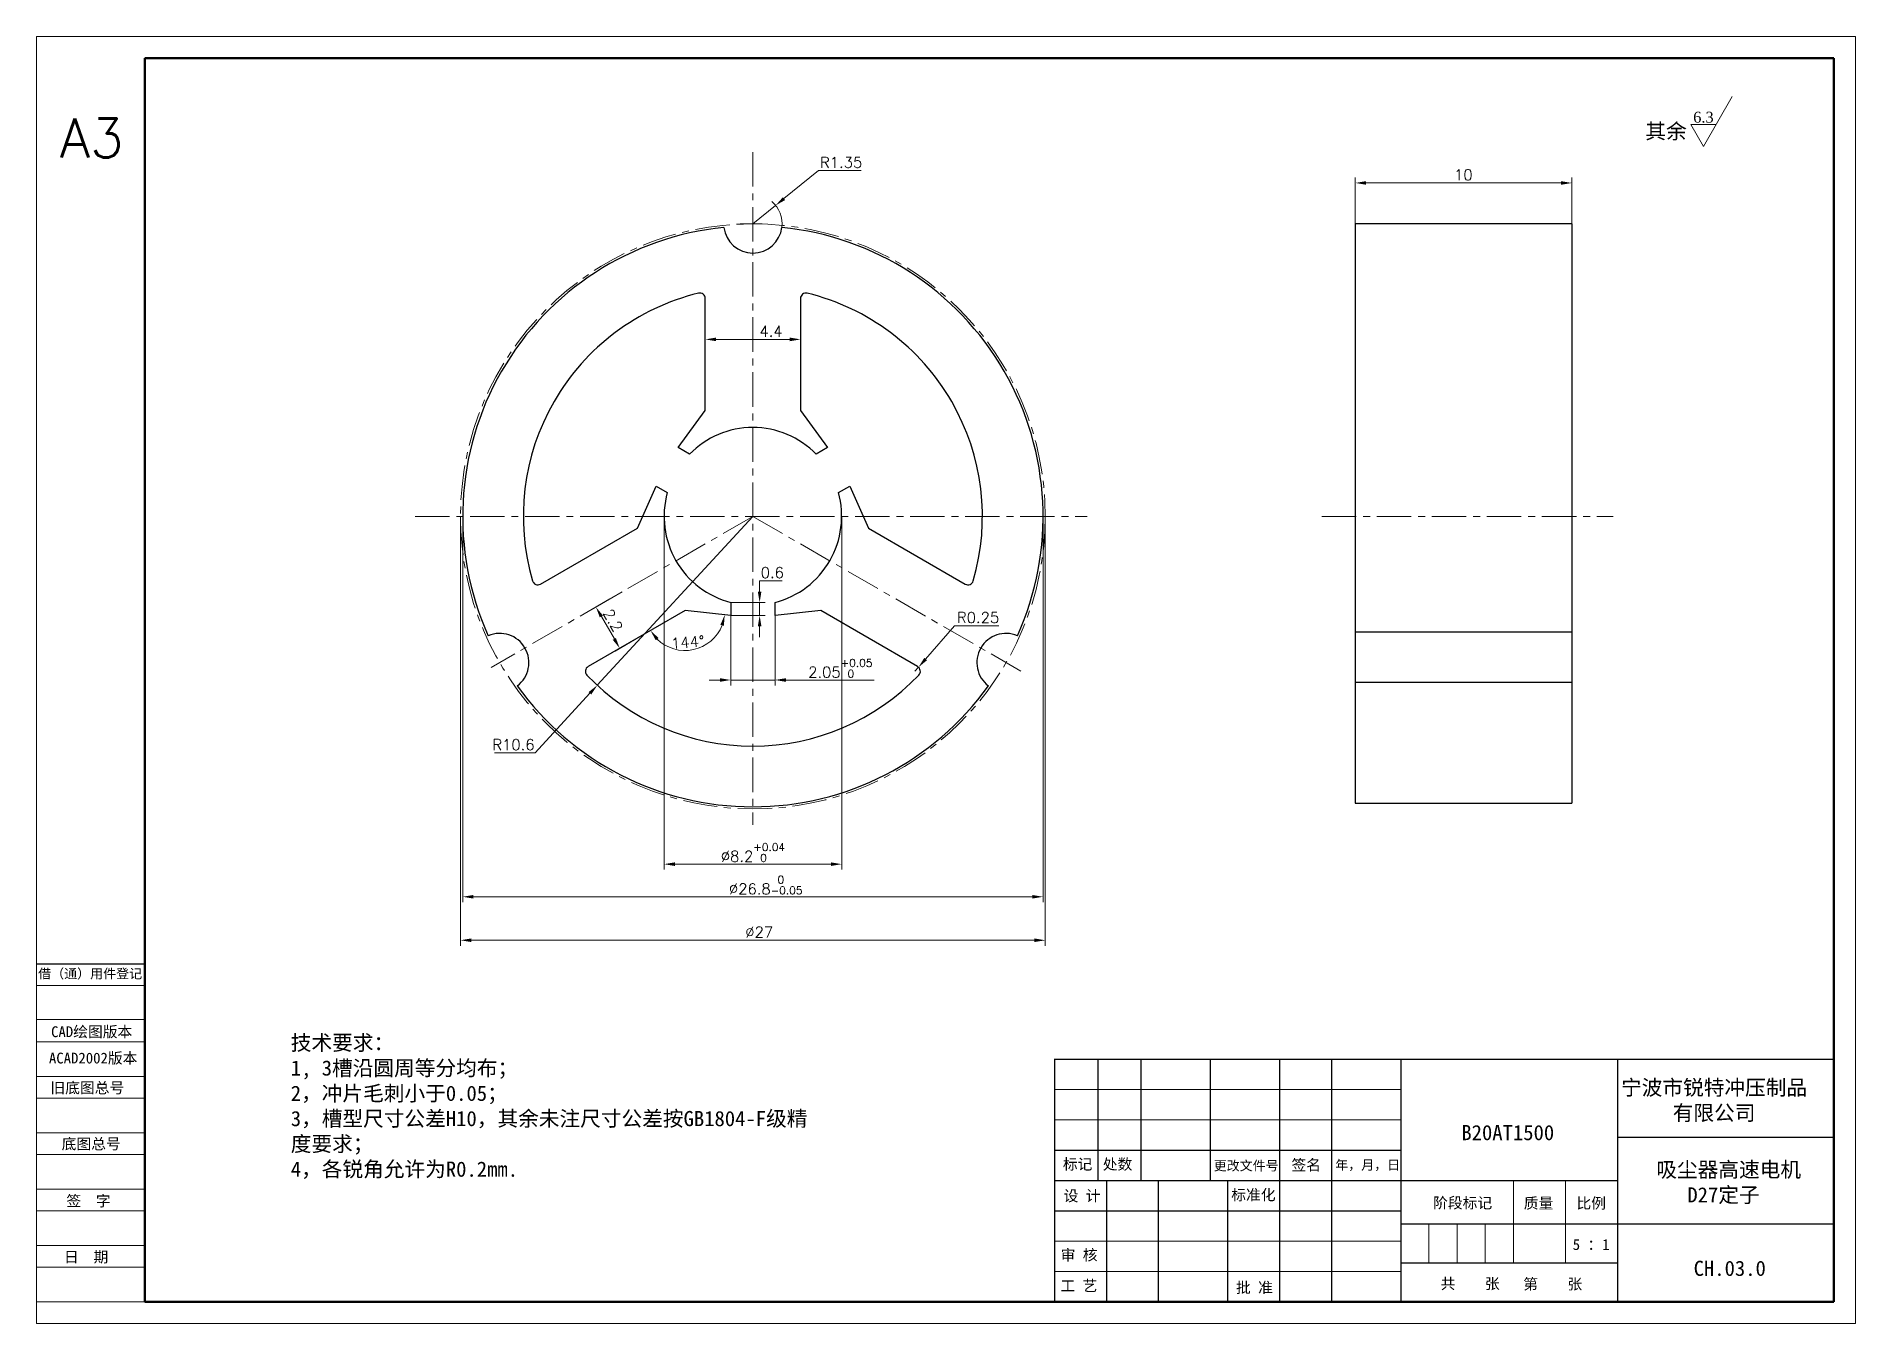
# Model space of a CAD drawing. Header units: millimetres. Extents: x 3565 to 3853, y 1460 to 1604.
# Drawn here: x 3565.7 to 3649.7, y 1544.8 to 1604.2 of the extents above; entities that cross this region are included whole.
import ezdxf

# ---------------------------------------------------------------- set-up
doc = ezdxf.new("R2010")
doc.units = ezdxf.units.MM
doc.linetypes.add('CENTER', pattern=[50.8, 31.75, -6.35, 6.35, -6.35])
for name, color, linetype, lineweight in [('中心线', 1, 'CENTER', 9), ('实线', 7, 'Continuous', 25), ('尺寸标注', 2, 'Continuous', 9), ('引导线', 6, 'Continuous', 9), ('文本', 3, 'Continuous', 15), ('粗实线', 9, 'Continuous', 50)]:
    doc.layers.add(name, color=color, linetype=linetype, lineweight=lineweight)
doc.styles.add('st', font='txt.shx')
doc.styles.get("Standard").update_dxf_attribs({"font": 'simfang.ttf'})
doc.dimstyles.new('st0.2', dxfattribs={"dimscale": 0.2, "dimtxt": 2.5, "dimasz": 2.5, "dimexe": 1.25, "dimexo": 0, "dimtad": 1, "dimtoh": 1, "dimdec": 3, "dimdsep": 46, "dimtxsty": 'st', "dimcen": 0, "dimclrd": 256, "dimclre": 256, "dimclrt": 256, "dimadec": 4, "dimazin": 2, "dimtfac": 1, "dimtdec": 3, "dimtmove": 0, "dimatfit": 1, "dimfxl": 0, "dimlwd": -1, "dimlwe": -1, "dimarcsym": 0})

msp = doc.modelspace()

# ---------------------------------------------------------------- texts
at = {"layer": '实线', "ltscale": 0.2, "insert": (3566.8074, 1600.3966), "char_height": 1.8, "width": 5, "attachment_point": 1, "style": 'st'}
msp.add_mtext('A3', dxfattribs=at)
at = {"layer": '实线', "char_height": 0.7, "attachment_point": 5}
for s, insert, width in [('宁波市锐特冲压制品\\P有限公司', (3643.1834, 1555.0571), 12.63596), ('B20AT1500', (3633.6576, 1553.594), 7.8742), (' 吸尘器高速电机\\PD27定子', (3643.619, 1551.2699), 12.63596), ('CH.03.0', (3643.9067, 1547.3304), 9.2005)]:
    msp.add_mtext(s, dxfattribs=dict(at, insert=insert, width=width))
at = {"layer": '文本'}
for s, insert, char_height, width, attachment_point in [('其余', (3640.9652, 1599.3833), 0.7, 12.63596, 8), ('{\\fTimes New Roman|b0|i0|c0|p18;6.3}', (3642.2213, 1600.7073), 0.5, 2.92, 1), ('技术要求：\\P1, 3槽沿圆周等分均布；\\P2，冲片毛刺小于0.05；\\P3，槽型尺寸公差H10，其余未注尺寸公差按GB1804-F级精度要求；\\P4，各锐角允许为R0.2mm.\\P   ', (3577.4648, 1554.1958), 0.7, 23.880809, 4)]:
    msp.add_mtext(s, dxfattribs=dict(at, insert=insert, char_height=char_height, width=width, attachment_point=attachment_point))
at = {"layer": '文本', "ltscale": 0.2, "attachment_point": 5}
for s, insert, char_height, width in [('借（通）用件登记', (3568.2016, 1560.9067), 0.44, 10.22572), ('CAD绘图版本', (3568.2726, 1558.2245), 0.5, 15.159404), ('ACAD2002版本', (3568.3412, 1557.0102), 0.5, 11.701904), ('旧底图总号', (3568.0706, 1555.6375), 0.5, 13.237686), ('底图总号', (3568.2492, 1553.051), 0.5, 2.90232), ('标记', (3613.7959, 1552.1172), 0.5, 2.90232), ('处数', (3615.6399, 1552.1129), 0.5, 2.90232), ('更改文件号', (3621.5793, 1552.0466), 0.44, 6.437633), ('签名', (3624.3523, 1552.0785), 0.5, 2.90232), ('年，月，日', (3627.1908, 1552.0742), 0.44, 2.90232), ('签  字', (3568.1271, 1550.4189), 0.5, 2.90232), ('设 计', (3614.0004, 1550.6535), 0.5, 2.90232), ('标准化', (3621.9133, 1550.699), 0.5, 2.90232), ('阶段标记', (3631.5745, 1550.328), 0.5, 2.90232), ('质量', (3635.077, 1550.3164), 0.5, 2.90232), ('比例', (3637.5112, 1550.3164), 0.5, 2.90232), ('日  期', (3568.0155, 1547.8313), 0.5, 2.90232), ('审 核', (3613.8638, 1547.9254), 0.5, 2.90232), ('5 ：1', (3637.5085, 1548.4292), 0.5, 2.90232), ('工 艺', (3613.8558, 1546.5158), 0.5, 2.90232), ('批 准', (3621.9588, 1546.4226), 0.5, 2.90232), ('共    张', (3631.9205, 1546.6016), 0.5, 2.90232), ('第    张', (3635.7338, 1546.5836), 0.5, 2.90232)]:
    msp.add_mtext(s, dxfattribs=dict(at, insert=insert, char_height=char_height, width=width))

# ---------------------------------------------------------------- blocks, each defined once
blk = doc.blocks.new('*D7')
at = {"layer": 'Defpoints', "color": 0, "ltscale": 0.2, "transparency": 16777216}
for p in [(3585.402, 1582.036), (3612.202, 1582.036), (3612.202, 1564.482)]:
    blk.add_point(p, dxfattribs=at)
at = {"layer": '尺寸标注', "ltscale": 0.2, "transparency": 16777216}
for p, q in [((3585.402, 1582.036), (3585.402, 1564.232)), ((3612.202, 1582.036), (3612.202, 1564.232)), ((3585.902, 1564.482), (3611.702, 1564.482))]:
    blk.add_line(p, q, dxfattribs=at)
for points in [[(3585.902, 1564.565), (3585.902, 1564.398), (3585.402, 1564.482)], [(3611.702, 1564.565), (3611.702, 1564.398), (3612.202, 1564.482)]]:
    blk.add_solid(points, dxfattribs=at)
at = {"layer": '尺寸标注', "ltscale": 0.2, "transparency": 16777216, "insert": (3599.393, 1565.021), "char_height": 0.5, "attachment_point": 5, "style": 'st'}
blk.add_mtext('%%c26.8{}{\\H0.71x;\\C3;\\S 0^ -0.05;}', dxfattribs=at)
blk = doc.blocks.new('*D8')
at = {"layer": 'Defpoints', "color": 0, "ltscale": 0.2, "transparency": 16777216}
for p in [(3585.302, 1582.036), (3612.302, 1582.036), (3612.302, 1562.475)]:
    blk.add_point(p, dxfattribs=at)
at = {"layer": '尺寸标注', "ltscale": 0.2, "transparency": 16777216}
for p, q in [((3585.302, 1582.036), (3585.302, 1562.225)), ((3612.302, 1582.036), (3612.302, 1562.225)), ((3585.802, 1562.475), (3611.802, 1562.475))]:
    blk.add_line(p, q, dxfattribs=at)
for points in [[(3585.802, 1562.559), (3585.802, 1562.392), (3585.302, 1562.475)], [(3611.802, 1562.559), (3611.802, 1562.392), (3612.302, 1562.475)]]:
    blk.add_solid(points, dxfattribs=at)
at = {"layer": '尺寸标注', "ltscale": 0.2, "transparency": 16777216, "insert": (3599.096, 1562.85), "char_height": 0.5, "attachment_point": 5, "style": 'st'}
blk.add_mtext('%%c27', dxfattribs=at)
blk = doc.blocks.new('*D9')
at = {"layer": 'Defpoints', "color": 0, "ltscale": 0.2, "transparency": 16777216}
for p in [(3599.851, 1596.386), (3598.802, 1595.536)]:
    blk.add_point(p, dxfattribs=at)
at = {"layer": '尺寸标注', "ltscale": 0.2, "transparency": 16777216}
for p, q in [((3600.239, 1596.701), (3601.838, 1597.995)), ((3601.838, 1597.995), (3603.796, 1597.995)), ((3598.802, 1595.536), (3599.851, 1596.386))]:
    blk.add_line(p, q, dxfattribs=at)
blk.add_arc((3598.802, 1595.536), 1.35, 352.88855, 49.60815, dxfattribs=at)
blk.add_solid([(3600.187, 1596.765), (3600.292, 1596.636), (3599.851, 1596.386)], dxfattribs=at)
at = {"layer": '尺寸标注', "ltscale": 0.2, "transparency": 16777216, "insert": (3602.88, 1598.37), "char_height": 0.5, "attachment_point": 5, "style": 'st'}
blk.add_mtext('R1.35', dxfattribs=at)
blk = doc.blocks.new('*D10')
at = {"layer": 'Defpoints', "color": 0, "ltscale": 0.2, "transparency": 16777216}
for p in [(3596.602, 1592.092), (3601.002, 1592.092), (3601.002, 1590.204)]:
    blk.add_point(p, dxfattribs=at)
at = {"layer": '尺寸标注', "ltscale": 0.2, "transparency": 16777216}
for p, q in [((3596.602, 1592.092), (3596.602, 1589.954)), ((3601.002, 1592.092), (3601.002, 1589.954)), ((3597.102, 1590.204), (3600.502, 1590.204))]:
    blk.add_line(p, q, dxfattribs=at)
for points in [[(3597.102, 1590.287), (3597.102, 1590.12), (3596.602, 1590.204)], [(3600.502, 1590.287), (3600.502, 1590.12), (3601.002, 1590.204)]]:
    blk.add_solid(points, dxfattribs=at)
at = {"layer": '尺寸标注', "ltscale": 0.2, "transparency": 16777216, "insert": (3599.637, 1590.579), "char_height": 0.5, "attachment_point": 5, "style": 'st'}
blk.add_mtext('4.4', dxfattribs=at)
blk = doc.blocks.new('*D11')
at = {"layer": 'Defpoints', "color": 0, "ltscale": 0.2, "transparency": 16777216}
for p in [(3598.802, 1582.036), (3591.619, 1574.241)]:
    blk.add_point(p, dxfattribs=at)
at = {"layer": '尺寸标注', "ltscale": 0.2, "transparency": 16777216}
for p, q in [((3598.802, 1582.036), (3591.619, 1574.241)), ((3591.28, 1573.874), (3588.746, 1571.124)), ((3588.746, 1571.124), (3586.871, 1571.124))]:
    blk.add_line(p, q, dxfattribs=at)
blk.add_solid([(3591.218, 1573.93), (3591.341, 1573.817), (3591.619, 1574.241)], dxfattribs=at)
at = {"layer": '尺寸标注', "ltscale": 0.2, "transparency": 16777216, "insert": (3587.746, 1571.499), "char_height": 0.5, "attachment_point": 5, "style": 'st'}
blk.add_mtext('R10.6', dxfattribs=at)
blk = doc.blocks.new('*D12')
at = {"layer": 'Defpoints', "color": 0, "ltscale": 0.2, "transparency": 16777216}
for p in [(3594.702, 1582.036), (3602.902, 1582.036), (3602.902, 1565.986)]:
    blk.add_point(p, dxfattribs=at)
at = {"layer": '尺寸标注', "ltscale": 0.2, "transparency": 16777216}
for p, q in [((3594.702, 1582.036), (3594.702, 1565.736)), ((3602.902, 1582.036), (3602.902, 1565.736)), ((3595.202, 1565.986), (3602.402, 1565.986))]:
    blk.add_line(p, q, dxfattribs=at)
for points in [[(3595.202, 1566.07), (3595.202, 1565.903), (3594.702, 1565.986)], [(3602.402, 1566.07), (3602.402, 1565.903), (3602.902, 1565.986)]]:
    blk.add_solid(points, dxfattribs=at)
at = {"layer": '尺寸标注', "ltscale": 0.2, "transparency": 16777216, "insert": (3598.802, 1566.526), "char_height": 0.5, "attachment_point": 5, "style": 'st'}
blk.add_mtext('%%c8.2{}{\\H0.71x;\\C3;\\S+0.04^  0;}', dxfattribs=at)
blk = doc.blocks.new('*D13')
at = {"layer": 'Defpoints', "color": 0, "ltscale": 0.2, "transparency": 16777216}
for p in [(3597.777, 1577.467), (3599.827, 1577.467), (3599.827, 1574.485)]:
    blk.add_point(p, dxfattribs=at)
at = {"layer": '尺寸标注', "ltscale": 0.2, "transparency": 16777216}
for p, q in [((3597.777, 1577.467), (3597.777, 1574.235)), ((3599.827, 1577.467), (3599.827, 1574.235)), ((3597.277, 1574.485), (3596.777, 1574.485)), ((3597.777, 1574.485), (3599.827, 1574.485)), ((3600.327, 1574.485), (3604.404, 1574.485))]:
    blk.add_line(p, q, dxfattribs=at)
for points in [[(3597.277, 1574.568), (3597.277, 1574.402), (3597.777, 1574.485)], [(3600.327, 1574.568), (3600.327, 1574.402), (3599.827, 1574.485)]]:
    blk.add_solid(points, dxfattribs=at)
at = {"layer": '尺寸标注', "ltscale": 0.2, "transparency": 16777216, "insert": (3602.837, 1575.024), "char_height": 0.5, "attachment_point": 5, "style": 'st'}
blk.add_mtext('2.05{}{\\H0.71x;\\C3;\\S+0.05^  0;}', dxfattribs=at)
blk = doc.blocks.new('*D14')
at = {"layer": 'Defpoints', "color": 0, "ltscale": 0.2, "transparency": 16777216}
for p in [(3597.777, 1578.067), (3597.777, 1577.467), (3599.114, 1577.467)]:
    blk.add_point(p, dxfattribs=at)
at = {"layer": '尺寸标注', "ltscale": 0.2, "transparency": 16777216}
for p, q in [((3599.114, 1578.567), (3599.114, 1579.067)), ((3599.114, 1579.067), (3600.156, 1579.067)), ((3597.777, 1578.067), (3599.364, 1578.067)), ((3599.114, 1577.467), (3599.114, 1578.067)), ((3597.777, 1577.467), (3599.364, 1577.467)), ((3599.114, 1576.967), (3599.114, 1576.467))]:
    blk.add_line(p, q, dxfattribs=at)
for points in [[(3599.031, 1578.567), (3599.197, 1578.567), (3599.114, 1578.067)], [(3599.031, 1576.967), (3599.197, 1576.967), (3599.114, 1577.467)]]:
    blk.add_solid(points, dxfattribs=at)
at = {"layer": '尺寸标注', "ltscale": 0.2, "transparency": 16777216, "insert": (3599.697, 1579.442), "char_height": 0.5, "attachment_point": 5, "style": 'st'}
blk.add_mtext('0.6', dxfattribs=at)
blk = doc.blocks.new('*D15')
at = {"layer": 'Defpoints', "color": 0, "ltscale": 0.2, "transparency": 16777216}
for p in [(3606.449, 1575.075), (3606.285, 1574.887)]:
    blk.add_point(p, dxfattribs=at)
at = {"layer": '尺寸标注', "ltscale": 0.2, "transparency": 16777216}
for p, q in [((3606.778, 1575.452), (3608.117, 1576.991)), ((3608.117, 1576.991), (3610.159, 1576.991)), ((3606.285, 1574.887), (3606.449, 1575.075))]:
    blk.add_line(p, q, dxfattribs=at)
blk.add_solid([(3606.715, 1575.507), (3606.841, 1575.398), (3606.449, 1575.075)], dxfattribs=at)
at = {"layer": '尺寸标注', "ltscale": 0.2, "transparency": 16777216, "insert": (3609.201, 1577.366), "char_height": 0.5, "attachment_point": 5, "style": 'st'}
blk.add_mtext('R0.25', dxfattribs=at)
blk = doc.blocks.new('*D16')
at = {"layer": 'Defpoints', "color": 0, "ltscale": 0.2, "transparency": 16777216}
for p in [(3595.67, 1577.688), (3595.67, 1577.688), (3597.777, 1577.467), (3596.753, 1576.198), (3591.193, 1575.103)]:
    blk.add_point(p, dxfattribs=at)
at = {"layer": '尺寸标注', "ltscale": 0.2, "transparency": 16777216}
blk.add_arc((3595.67, 1577.688), 1.842, 225.60255, 338.39745, dxfattribs=at)
for points in [[(3594.316, 1576.321), (3594.447, 1576.423), (3594.075, 1576.767)], [(3597.302, 1577.03), (3597.463, 1576.99), (3597.502, 1577.496)]]:
    blk.add_solid(points, dxfattribs=at)
at = {"layer": '尺寸标注', "ltscale": 0.2, "transparency": 16777216, "insert": (3595.795, 1576.227), "char_height": 0.5, "attachment_point": 5, "rotation": 4.89785, "style": 'st'}
blk.add_mtext('144°', dxfattribs=at)
blk = doc.blocks.new('*D17')
at = {"layer": 'Defpoints', "color": 0, "ltscale": 0.2, "transparency": 16777216}
for p in [(3592.761, 1578.549), (3592.655, 1575.947), (3593.861, 1576.643)]:
    blk.add_point(p, dxfattribs=at)
at = {"layer": '尺寸标注', "ltscale": 0.2, "transparency": 16777216}
for p, q in [((3592.761, 1578.549), (3591.338, 1577.727)), ((3591.805, 1577.419), (3592.405, 1576.38)), ((3593.861, 1576.643), (3592.438, 1575.822))]:
    blk.add_line(p, q, dxfattribs=at)
for points in [[(3591.877, 1577.461), (3591.733, 1577.378), (3591.555, 1577.852)], [(3592.477, 1576.422), (3592.333, 1576.339), (3592.655, 1575.947)]]:
    blk.add_solid(points, dxfattribs=at)
at = {"layer": '尺寸标注', "ltscale": 0.2, "transparency": 16777216, "insert": (3592.342, 1577.238), "char_height": 0.5, "attachment_point": 5, "rotation": 300, "style": 'st'}
blk.add_mtext('2.2', dxfattribs=at)
blk = doc.blocks.new('*D18')
at = {"layer": 'Defpoints', "color": 0, "ltscale": 0.2, "transparency": 16777216}
for p in [(3636.617, 1597.423), (3626.617, 1595.536), (3636.617, 1595.536)]:
    blk.add_point(p, dxfattribs=at)
at = {"layer": '尺寸标注', "ltscale": 0.2, "transparency": 16777216}
for p, q in [((3626.617, 1595.536), (3626.617, 1597.673)), ((3627.117, 1597.423), (3636.117, 1597.423)), ((3636.617, 1595.536), (3636.617, 1597.673))]:
    blk.add_line(p, q, dxfattribs=at)
for points in [[(3627.117, 1597.506), (3627.117, 1597.339), (3626.617, 1597.423)], [(3636.117, 1597.506), (3636.117, 1597.339), (3636.617, 1597.423)]]:
    blk.add_solid(points, dxfattribs=at)
at = {"layer": '尺寸标注', "ltscale": 0.2, "transparency": 16777216, "insert": (3631.608, 1597.798), "char_height": 0.5, "attachment_point": 5, "style": 'st'}
blk.add_mtext('10', dxfattribs=at)

# ---------------------------------------------------------------- dimensions: what is measured, and where the dimension line sits
at = {"layer": '尺寸标注', "ltscale": 0.2}
for center, mpoint, picture, middle in [((3598.8016, 1595.5365), (3599.8508, 1596.386), '*D9', (3602.8798, 1597.9952)), ((3598.8016, 1582.0365), (3591.6186, 1574.2414), '*D11', (3587.7457, 1571.1237)), ((3606.2853, 1574.8868), (3606.4494, 1575.0753), '*D15', (3609.2008, 1576.9909))]:
    dim = msp.add_radius_dim(center=center, mpoint=mpoint, dimstyle='st0.2', dxfattribs=at)
    dim.commit()
    dim.dimension.update_dxf_attribs({"geometry": picture, "text_midpoint": middle, "dimtype": 164})
for base, p1, p2, picture, middle in [((3636.6171, 1597.4226), (3626.6171, 1595.5365), (3636.6171, 1595.5365), '*D18', (3631.6083, 1597.4226)), ((3601.0016, 1590.2037), (3596.6016, 1592.0923), (3601.0016, 1592.0923), '*D10', (3599.6371, 1590.2037))]:
    dim = msp.add_linear_dim(base=base, p1=p1, p2=p2, dimstyle='st0.2', dxfattribs=at)
    dim.commit()
    dim.dimension.update_dxf_attribs({"geometry": picture, "text_midpoint": middle, "dimtype": 160})
dim = msp.add_linear_dim(base=(3612.3016, 1562.4753), p1=(3585.3016, 1582.0365), p2=(3612.3016, 1582.0365), text='%%c<>', dimstyle='st0.2', dxfattribs=at)
dim.commit()
dim.dimension.update_dxf_attribs({"geometry": '*D8', "text_midpoint": (3599.096, 1562.4753), "dimtype": 160})
for base, p1, p2, text, override, picture, middle in [((3612.2016, 1564.4817), (3585.4016, 1582.0365), (3612.2016, 1582.0365), '%%c<>{}{\\H0.71x;\\C3;\\S 0^ -0.05;}', {"dimtp": 0, "dimtm": 0.05, "dimtdec": 3, "dimtzin": 8}, '*D7', (3599.3927, 1564.4817)), ((3602.9016, 1565.9865), (3594.7016, 1582.0365), (3602.9016, 1582.0365), '%%c<>{}{\\H0.71x;\\C3;\\S+0.04^  0;}', {"dimtp": 0.04, "dimtm": 0, "dimtdec": 3, "dimtzin": 8}, '*D12', (3598.8016, 1565.9865)), ((3599.8266, 1574.4849), (3597.7766, 1577.4667), (3599.8266, 1577.4667), '<>{}{\\H0.71x;\\C3;\\S+0.05^  0;}', {"dimtp": 0.05, "dimtm": 0, "dimtdec": 3, "dimtzin": 8}, '*D13', (3602.8367, 1574.4849))]:
    dim = msp.add_linear_dim(base=base, p1=p1, p2=p2, text=text, dimstyle='st0.2', override=override, dxfattribs=at)
    dim.commit()
    dim.dimension.update_dxf_attribs({"geometry": picture, "text_midpoint": middle, "dimtype": 160})
for base, p1, p2, angle, picture, middle, dimtype in [((3599.1141, 1577.4667), (3597.7766, 1578.0667), (3597.7766, 1577.4667), 90, '*D14', (3599.6974, 1579.0667), 160), ((3592.6548, 1575.9472), (3592.7607, 1578.5487), (3593.8607, 1576.6435), 300, '*D17', (3592.0176, 1577.0508), 161)]:
    dim = msp.add_linear_dim(base=base, p1=p1, p2=p2, angle=angle, dimstyle='st0.2', dxfattribs=at)
    dim.commit()
    dim.dimension.update_dxf_attribs({"geometry": picture, "text_midpoint": middle, "dimtype": dimtype})
dim = msp.add_angular_dim_2l(base=(3596.752591, 1576.198035), line1=((3595.670014, 1577.688074), (3591.193033, 1575.103288)), line2=((3597.776649, 1577.466658), (3595.670014, 1577.688074)), dimstyle='st0.2', dxfattribs=at)
dim.commit()
dim.dimension.update_dxf_attribs({"geometry": '*D16', "text_midpoint": (3595.827265, 1575.85301), "dimtype": 162})

# ---------------------------------------------------------------- linework, layer by layer
at = {"layer": '中心线', "ltscale": 0.05}
for p, q in [((3598.8016, 1598.8441), (3598.8016, 1567.8009)), ((3583.2068, 1582.0365), (3614.2342, 1582.0365)), ((3598.8016, 1582.0365), (3586.7197, 1575.061)), ((3598.8016, 1582.0365), (3611.2614, 1574.8428)), ((3625.0766, 1582.0365), (3638.5302, 1582.0365))]:
    msp.add_line(p, q, dxfattribs=at)
at = {"layer": '中心线', "ltscale": 0.2}
msp.add_line((3598.2148, 1595.5365), (3599.2242, 1595.5365), dxfattribs=at)
at = {"layer": '中心线', "ltscale": 0.05}
msp.add_circle((3598.8016, 1582.0365), 13.5, dxfattribs=at)
at = {"layer": '实线'}
for p, q in [((3636.6171, 1595.5365), (3626.6171, 1595.5365)), ((3626.6171, 1595.5365), (3626.6171, 1576.6973)), ((3636.6171, 1595.5365), (3636.6171, 1576.6973)), ((3596.6016, 1586.9227), (3596.6016, 1592.0923)), ((3601.0016, 1592.0923), (3601.0016, 1586.9227)), ((3595.3566, 1585.209), (3596.6016, 1586.9227)), ((3601.0016, 1586.9227), (3602.2467, 1585.209)), ((3595.8762, 1584.909), (3595.3566, 1585.209)), ((3602.2467, 1585.209), (3601.7271, 1584.909)), ((3593.47, 1581.4986), (3594.3316, 1583.4337)), ((3594.3316, 1583.4337), (3594.8512, 1583.1337)), ((3602.7521, 1583.1337), (3603.2717, 1583.4337)), ((3603.2717, 1583.4337), (3604.1333, 1581.4986)), ((3588.993, 1578.9138), (3593.47, 1581.4986)), ((3604.1333, 1581.4986), (3608.6103, 1578.9138)), ((3595.67, 1577.6881), (3591.193, 1575.1033)), ((3597.7766, 1577.4667), (3595.67, 1577.6881)), ((3597.7766, 1578.0667), (3597.7766, 1577.4667)), ((3599.8266, 1577.4667), (3599.8266, 1578.0667)), ((3601.9333, 1577.6881), (3599.8266, 1577.4667)), ((3606.4103, 1575.1033), (3601.9333, 1577.6881)), ((3636.6171, 1576.6973), (3626.6171, 1576.6973)), ((3626.6171, 1576.6973), (3626.6171, 1574.377)), ((3636.6171, 1576.6973), (3636.6171, 1574.377)), ((3636.6171, 1574.377), (3626.6171, 1574.377)), ((3626.6171, 1574.377), (3626.6171, 1568.8036)), ((3636.6171, 1574.377), (3636.6171, 1568.8036)), ((3626.6171, 1568.8036), (3636.6171, 1568.8036)), ((3565.7191, 1561.3855), (3570.7191, 1561.3855)), ((3570.7191, 1545.7855), (3570.7191, 1556.9855)), ((3570.7191, 1556.9855), (3570.7191, 1545.7855)), ((3612.7191, 1556.9855), (3648.7191, 1556.9855)), ((3612.7228, 1556.9855), (3612.7228, 1545.7855)), ((3614.7228, 1556.9855), (3614.7228, 1551.3855)), ((3616.7228, 1556.9855), (3616.7228, 1551.3855)), ((3619.9228, 1556.9855), (3619.9228, 1551.3855)), ((3623.1228, 1556.9855), (3623.1228, 1545.7855)), ((3625.5228, 1556.9855), (3625.5228, 1545.7855)), ((3628.7228, 1556.9855), (3628.7228, 1545.7855)), ((3638.7191, 1556.9855), (3638.7191, 1545.7855)), ((3638.7191, 1553.3855), (3648.7191, 1553.3855)), ((3612.7191, 1552.7855), (3628.7228, 1552.7855)), ((3612.7191, 1551.3855), (3628.7228, 1551.3855)), ((3615.1228, 1551.3855), (3615.1228, 1545.7855)), ((3617.5228, 1551.3855), (3617.5228, 1545.7855)), ((3620.7228, 1551.3855), (3620.7228, 1545.7855)), ((3628.7228, 1551.3855), (3638.7191, 1551.3855)), ((3612.7191, 1549.9855), (3628.7228, 1549.9855)), ((3628.7228, 1549.3855), (3648.7191, 1549.3855)), ((3628.7228, 1547.5855), (3638.7191, 1547.5855)), ((3612.7191, 1545.7855), (3648.7191, 1545.7855))]:
    msp.add_line(p, q, dxfattribs=at)
for centre, radius, start, end in [((3598.8016, 1582.0365), 13.4, 95.737515, 204.262485), ((3598.8016, 1595.5365), 1.35, 187.111447, 352.888553), ((3598.8016, 1582.0365), 13.4, 335.737515, 84.262485), ((3598.8016, 1582.0365), 10.6, 103.692736, 196.307264), ((3596.3516, 1592.0923), 0.25, 0, 103.692736), ((3601.2516, 1592.0923), 0.25, 76.307264, 180), ((3598.8016, 1582.0365), 10.6, 343.692736, 76.307264), ((3598.8016, 1582.0365), 4.1, 44.477512, 135.522488), ((3598.8016, 1582.0365), 4.1, 164.477512, 255.522488), ((3598.8016, 1582.0365), 4.1, 284.477512, 15.522488), ((3588.868, 1579.1303), 0.25, 196.307264, 300), ((3608.7353, 1579.1303), 0.25, 240, 343.692736), ((3587.1103, 1575.2865), 1.35, 307.111447, 112.888553), ((3610.493, 1575.2865), 1.35, 67.111447, 232.888553), ((3591.318, 1574.8868), 0.25, 120, 223.692736), ((3606.2853, 1574.8868), 0.25, 316.307264, 60), ((3598.8016, 1582.0365), 13.4, 215.737515, 324.262485), ((3598.8016, 1582.0365), 10.6, 223.692736, 316.307264)]:
    msp.add_arc(centre, radius, start, end, dxfattribs=at)
at = {"layer": '引导线'}
for p, q in [((3565.7191, 1604.1855), (3649.7191, 1604.1855)), ((3565.7191, 1544.7855), (3565.7191, 1604.1855)), ((3649.7191, 1544.7855), (3649.7191, 1604.1855)), ((3570.7191, 1560.3855), (3565.7191, 1560.3855)), ((3570.7191, 1558.8176), (3565.7191, 1558.8176)), ((3570.7191, 1557.7855), (3565.7191, 1557.7855)), ((3570.7191, 1556.1855), (3565.7191, 1556.1855)), ((3570.7191, 1555.1855), (3565.7191, 1555.1855)), ((3612.7191, 1555.5855), (3628.7228, 1555.5855)), ((3612.7191, 1554.1855), (3628.7228, 1554.1855)), ((3570.7191, 1553.5855), (3565.7191, 1553.5855)), ((3570.7191, 1552.5855), (3565.7191, 1552.5855)), ((3570.7191, 1550.9855), (3565.7191, 1550.9855)), ((3570.7191, 1549.9855), (3565.7191, 1549.9855)), ((3570.7191, 1548.3855), (3565.7191, 1548.3855)), ((3612.7191, 1548.5855), (3628.7228, 1548.5855)), ((3570.7191, 1547.3855), (3565.7191, 1547.3855)), ((3612.7191, 1547.1855), (3628.7228, 1547.1855)), ((3570.7191, 1545.7855), (3565.7191, 1545.7855)), ((3565.7191, 1544.7855), (3649.7191, 1544.7855))]:
    msp.add_line(p, q, dxfattribs=at)
at = {"layer": '文本'}
for p, q in [((3642.6915, 1599.1103), (3644.0217, 1601.4143)), ((3643.2734, 1600.1183), (3642.1095, 1600.1183)), ((3642.1095, 1600.1183), (3642.6915, 1599.1103))]:
    msp.add_line(p, q, dxfattribs=at)
at = {"layer": '文本', "ltscale": 0.2}
for p, q in [((3633.9191, 1551.3855), (3633.9191, 1547.5855)), ((3636.3191, 1551.3855), (3636.3191, 1547.5855)), ((3630.0191, 1549.3855), (3630.0191, 1547.5855)), ((3631.3191, 1549.3855), (3631.3191, 1547.5855)), ((3632.6191, 1549.3855), (3632.6191, 1547.5855))]:
    msp.add_line(p, q, dxfattribs=at)
at = {"layer": '粗实线'}
for p, q in [((3570.7191, 1545.7855), (3570.7191, 1603.1855)), ((3570.7191, 1603.1855), (3648.7191, 1603.1855)), ((3648.7191, 1545.7855), (3648.7191, 1603.1855)), ((3570.7191, 1545.7855), (3648.7191, 1545.7855))]:
    msp.add_line(p, q, dxfattribs=at)

msp.set_redraw_order([(e.dxf.handle, doc.entitydb.next_handle()) for e in msp.query("TEXT MTEXT ATTDEF DIMENSION ARC_DIMENSION")])  # texts and dimensions are drawn at this point

doc.saveas('drawing.dxf')
